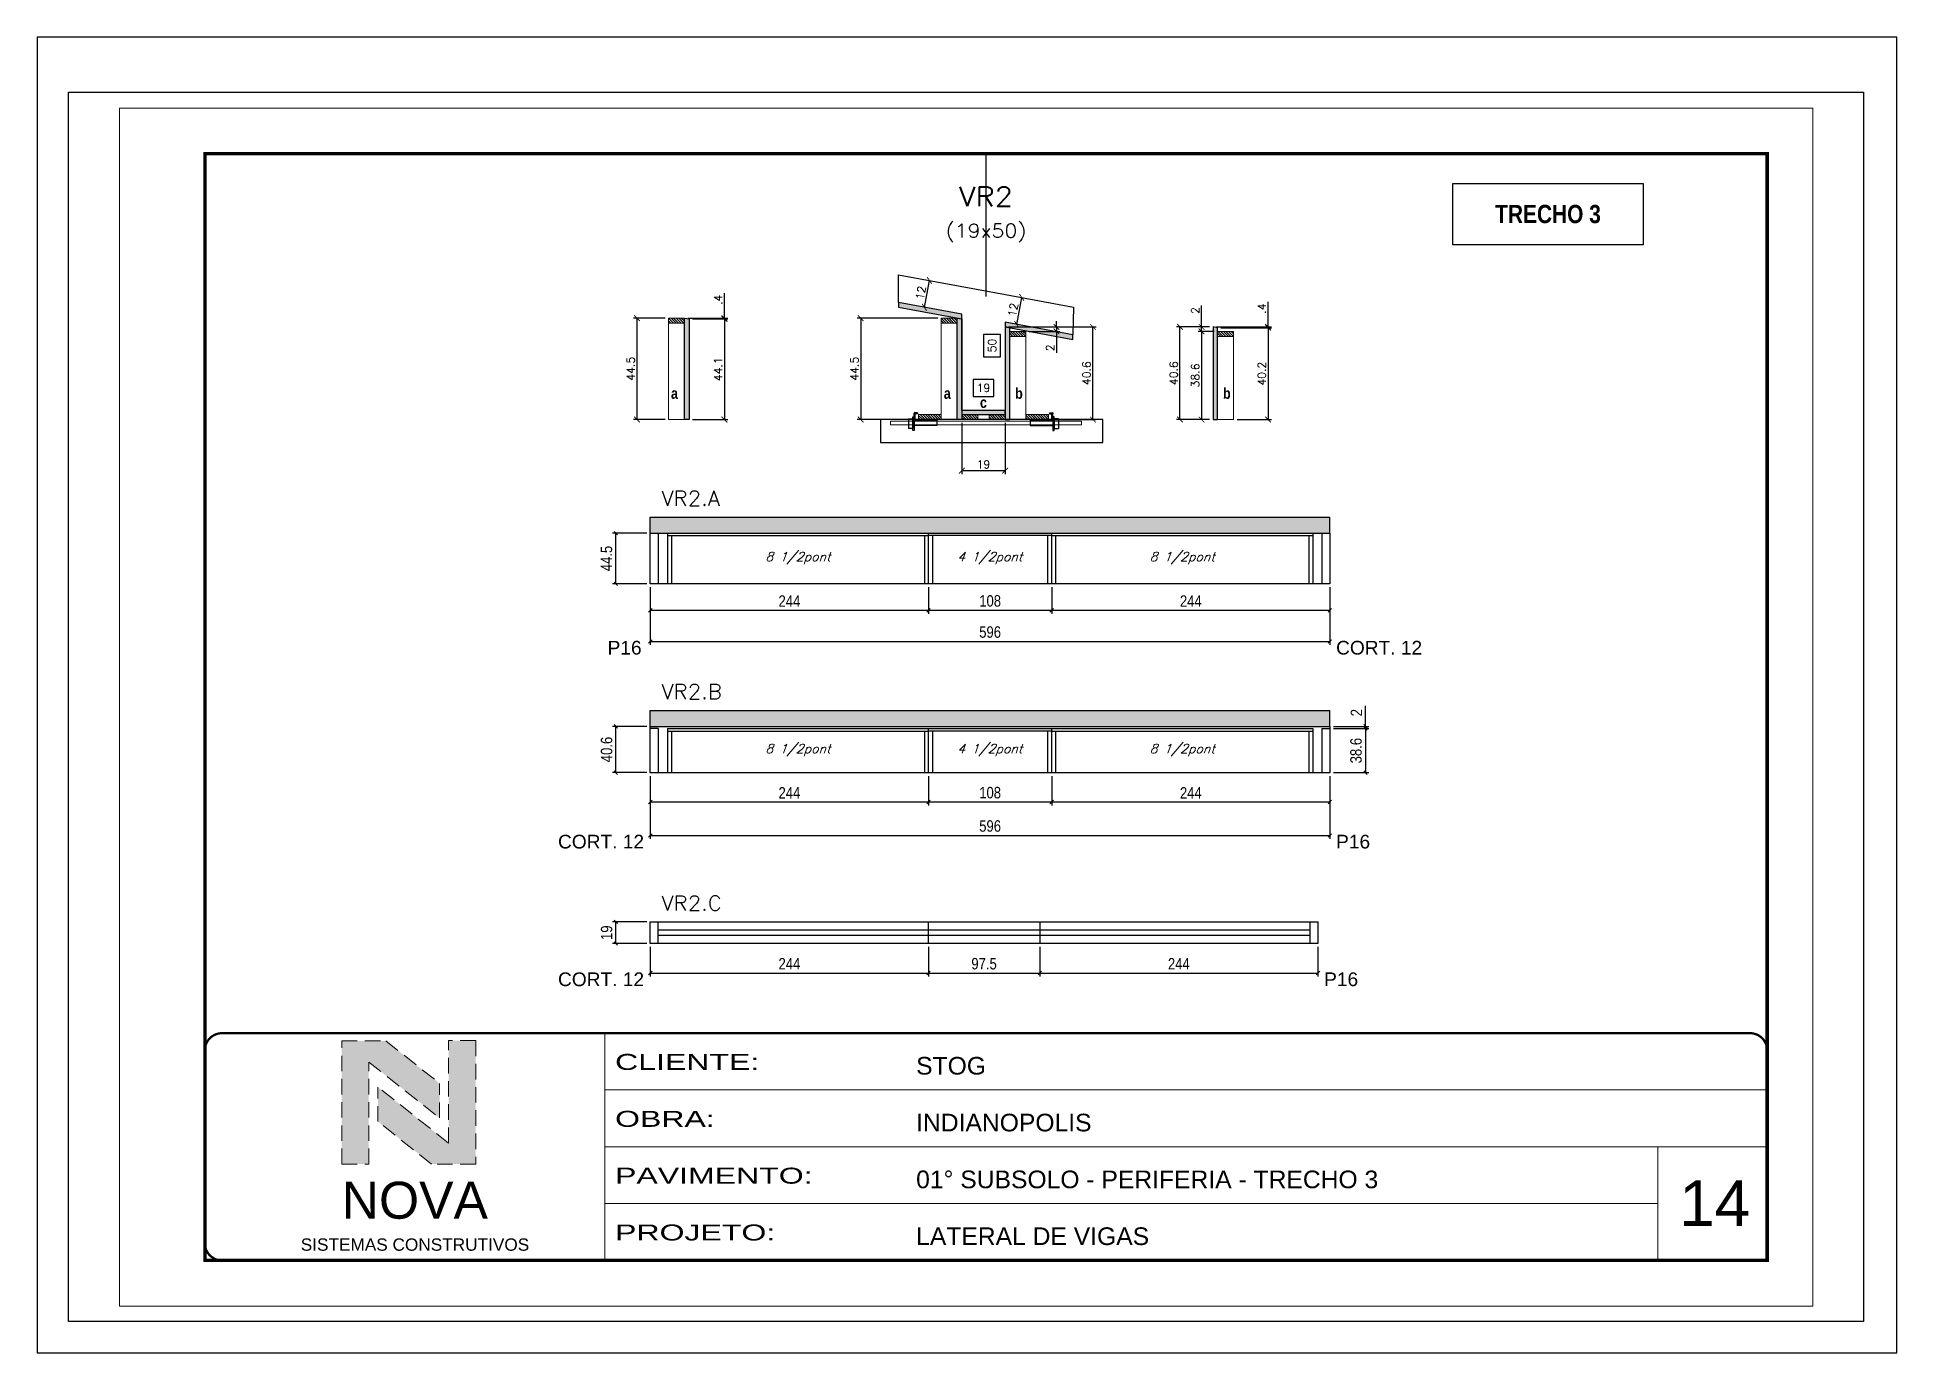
# Paper-space layout '14' of a CAD drawing. Extents: x 0 to 297, y 0 to 210.
# The model-space entities are those that its viewports show. They can reach past a viewport. Long polylines and large blocks are cut down to what shows.
import ezdxf
from ezdxf.enums import TextEntityAlignment as Align

# ---------------------------------------------------------------- set-up
doc = ezdxf.new("R2010")
doc.units = 0
for name, pattern in [('CONTINUO', [0]), ('DASHED', [0.75, 0.5, -0.25]), ('HIDDEN', [9.525, 6.35, -3.175])]:
    doc.linetypes.add(name, pattern=pattern)
for name, color, linetype in [('1', 1, 'Continuous'), ('5', 5, 'Continuous'), ('barrote', 251, 'Continuous'), ('COTA', 241, 'Continuous'), ('Cota Seção (2x)', 4, 'Continuous'), ('detalhes', 4, 'Continuous'), ('Hachura', 253, 'Continuous'), ('NOMENCLATURA', 7, 'Continuous'), ('Painéis', 200, 'Continuous'), ('presilha', 1, 'Continuous'), ('SARR_2.2x7', 40, 'Continuous'), ('SARR_3.5x7', 81, 'Continuous'), ('texto', 7, 'Continuous'), ('Texto de Titulo', 7, 'Continuous'), ('Texto Qtd Sarr', 242, 'Continuous')]:
    doc.layers.add(name, color=color, linetype=linetype)
for name, color, linetype, lineweight in [('CARIMBO', 255, 'Continuous', 9), ('CARIMBO-LEGENDA', 75, 'Continuous', 15), ('CONCRETO', 251, 'Continuous', 25), ('Folhas', 255, 'Continuous', 9), ('Madeira', 126, 'Continuous', 18), ('SARRAFO DE PRESSAO', 251, 'DASHED', 9), ('SCO-___-LAJ', 2, 'Continuous', 0), ('Texto Seção', 7, 'Continuous', 15)]:
    doc.layers.add(name, color=color, linetype=linetype, lineweight=lineweight)
doc.styles.add('arial', font='arial.ttf')
doc.styles.add('COTA TECNICA', font='techl___.ttf', dxfattribs={"height": 10})
doc.styles.add('REGUA-120', font='ROMANS.shx', dxfattribs={"height": 15})
doc.styles.add('ROMANC', font='techb___.ttf', dxfattribs={"height": 2.5})
doc.styles.add('Romans', font='romans.shx')
doc.styles.get("Standard").update_dxf_attribs({"font": 'arial.ttf'})
doc.styles.add('TECNICA', font='techb___.ttf', dxfattribs={"height": 10})
doc.styles.add('Tecnologia', font='')
doc.styles.get('Tecnologia').set_extended_font_data('Forgotten Futurist')
doc.dimstyles.new('Cota Seção (2x)', dxfattribs={"dimtxt": 7, "dimasz": 5, "dimexe": 3, "dimexo": 3, "dimgap": 2, "dimtad": 3, "dimdec": 1, "dimlfac": 0.5, "dimzin": 12, "dimdsep": 46, "dimtxsty": 'Romans', "dimblk": 'ARCHTICK', "dimcen": 0, "dimclrd": 4, "dimclre": 4, "dimclrt": 1, "dimadec": 1, "dimazin": 3, "dimtfac": 1, "dimtdec": 1, "dimtmove": 0, "dimatfit": 3, "dimldrblk": 'OBLIQUE', "dimfxl": 1, "dimtolj": 1, "dimtzin": 12, "dimarcsym": 0})
doc.dimstyles.new('Cota Seção interna', dxfattribs={"dimtxt": 7, "dimasz": 6, "dimexe": 0.18, "dimexo": 2, "dimgap": -4, "dimtad": 3, "dimdec": 1, "dimlfac": 0.5, "dimzin": 12, "dimdsep": 46, "dimtxsty": 'Romans', "dimblk": 'ARCHTICK', "dimcen": 0.09, "dimse1": 1, "dimse2": 1, "dimsd1": 1, "dimsd2": 1, "dimclrd": 180, "dimclre": 5, "dimclrt": 1, "dimadec": 0, "dimazin": 3, "dimtfac": 1, "dimtdec": 1, "dimtofl": 0, "dimtmove": 0, "dimatfit": 3, "dimldrblk": 'ARCHTICK', "dimfxl": 1, "dimtolj": 1, "dimtzin": 0, "dimarcsym": 0})
doc.dimstyles.new('PAINEL', dxfattribs={"dimtxt": 10, "dimasz": 3, "dimexe": 3, "dimexo": 3, "dimgap": 3, "dimtad": 1, "dimdec": 1, "dimzin": 12, "dimdsep": 46, "dimtxsty": 'COTA TECNICA', "dimblk1": 'OBLIQUE', "dimblk2": 'OBLIQUE', "dimsah": 1, "dimcen": 0.9, "dimclrd": 4, "dimclre": 4, "dimclrt": 240, "dimadec": 1, "dimazin": 3, "dimtfac": 1, "dimtdec": 1, "dimtmove": 0, "dimatfit": 3, "dimfxl": 1, "dimtolj": 1, "dimtzin": 12, "dimarcsym": 0})
pattern_1 = [(315, (25280.4202, 6161.631), (1.12253202, 1.12253202), [])]

psp = doc.layouts.new('14')

msp = doc.modelspace()

# ---------------------------------------------------------------- texts
at = {"layer": '5', "linetype": 'Continuous'}
for s, rotation, p in [('P16', 359.99996, (2013.14, 14185.33)), ('CORT. 12', 0.00004, (2652.01, 14185.33)), ('CORT. 12', 359.99996, (1969.68, 14015.34)), ('P16', 0.00004, (2652.01, 14015.34)), ('CORT. 12', 359.99996, (1969.68, 13894.69)), ('P16', 0.00004, (2641.51, 13894.69))]:
    msp.add_text(s, height=12, rotation=rotation, dxfattribs=at).set_placement(p)
at = {"layer": 'CARIMBO', "style": 'arial'}
msp.add_text('14', height=40, dxfattribs=at).set_placement((2952.86, 13684.42))
at = {"layer": 'detalhes', "style": 'TECNICA'}
for s, p in [('a', (2068.75, 14409.48)), ('a', (2307.97, 14409.48)), ('b', (2370.51, 14409.46)), ('b', (2552.79, 14409.46)), ('c', (2339.67, 14401.51))]:
    msp.add_text(s, height=9.6, dxfattribs=at).set_placement(p)
at = {"layer": 'NOMENCLATURA', "color": 2, "insert": (2837.85, 14571.33), "char_height": 16, "attachment_point": 5, "style": 'ROMANC'}
msp.add_mtext('TRECHO 3', dxfattribs=at)
at = {"layer": 'texto', "color": 2, "char_height": 8, "attachment_point": 5, "style": 'Romans'}
for s, insert in [('{\\Q19;\\C256;8 1/2pont}', (2180.05, 14269.81)), ('{\\Q19;\\C256;4 1/2pont}', (2348.3, 14269.81)), ('{\\Q19;\\C256;8 1/2pont}', (2517.05, 14269.81)), ('{\\Q19;\\C256;8 1/2pont}', (2180.05, 14101.56)), ('{\\Q19;\\C256;4 1/2pont}', (2348.3, 14101.56)), ('{\\Q19;\\C256;8 1/2pont}', (2517.05, 14101.56))]:
    msp.add_mtext(s, dxfattribs=dict(at, insert=insert))
at = {"layer": 'Texto Seção', "style": 'REGUA-120', "width": 1.05}
for s, p in [('VR2.A', (2060.55, 14315.76)), ('VR2.B', (2060.55, 14146.36)), ('VR2.C', (2060.55, 13960.95))]:
    msp.add_text(s, height=13, dxfattribs=at).set_placement(p)

# ---------------------------------------------------------------- blocks, each defined once
blk = doc.blocks.new('A$C64660E27')
at = {"layer": 'COTA', "true_color": 0x1a1a1a}
h = blk.add_hatch(color=250, dxfattribs=at)
h.dxf.hatch_style = 1
h.paths.add_polyline_path([(185.4, -11.6), (142.4, -11.6), (142.4, -131.6), (168.8, -131.6), (168.8, -32.2), (237.7, -86.7), (237.7, -53)])
at = {"layer": 'COTA'}
h = blk.add_hatch(color=20, dxfattribs=at)
h.dxf.hatch_style = 1
h.paths.add_polyline_path([(273, -11.4), (246.6, -11.4), (246.6, -111.1), (177.7, -56.6), (177.7, -90.2), (230, -131.6), (273, -131.6)])
for p, q in [((142.4, -131.6), (142.4, -11.6)), ((142.4, -11.6), (185.4, -11.6)), ((185.4, -11.6), (237.7, -53)), ((273, -11.4), (246.6, -11.4)), ((246.6, -111.1), (246.6, -11.4)), ((273, -11.4), (273, -131.6)), ((168.8, -32.2), (237.7, -86.7)), ((168.8, -131.6), (168.8, -32.2)), ((237.7, -86.7), (237.7, -53)), ((246.6, -111.1), (177.7, -56.6)), ((177.7, -90.2), (177.7, -56.6)), ((230, -131.6), (177.7, -90.2)), ((142.4, -131.6), (168.8, -131.6)), ((273, -131.6), (230, -131.6))]:
    blk.add_line(p, q)
at = {"layer": 'CARIMBO-LEGENDA', "color": 7, "linetype": 'Continuous', "ltscale": 100, "style": 'arial'}
blk.add_text('NOVA', height=36, dxfattribs=at).set_placement((142.4, -184.8))
at = {"layer": 'CARIMBO-LEGENDA', "color": 7, "linetype": 'Continuous', "style": 'arial'}
blk.add_text('SISTEMAS CONSTRUTIVOS', height=12, dxfattribs=at).set_placement((102.5, -216))
blk = doc.blocks.new('9999999999')
at = {"color": 30, "linetype": 'CONTINUO'}
for p, q in [((98564.6, 34230.2), (98564.6, 34429.4)), ((98564.6, 34379.6), (99584, 34379.6)), ((98564.6, 34329.8), (99488, 34329.8)), ((99584, 34329.8), (99488, 34329.8)), ((99488, 34329.8), (99488, 34230.2)), ((98564.6, 34280), (99488, 34280))]:
    blk.add_line(p, q, dxfattribs=at)
at = {"color": 30, "linetype": 'CONTINUO', "const_width": 2}
blk.add_lwpolyline([(99584, 34230.2), (99584, 34414.4, 0.414214), (99569, 34429.4), (98229, 34429.4, 0.414214), (98214, 34414.4), (98214, 34245.2, 0.414214), (98229, 34230.2), (99584, 34230.2)], format="xyb", dxfattribs=at)
at = {"layer": 'Folhas'}
blk.add_lwpolyline([(98139, 34190.2), (99624, 34190.2), (99624, 35240.2), (98139, 35240.2)], close=True, dxfattribs=at)
at = {"layer": 'Folhas', "color": 30, "const_width": 3}
blk.add_lwpolyline([(98214, 34230.2), (99584, 34230.2), (99584, 35200.2), (98214, 35200.2)], close=True, dxfattribs=at)
at = {"xscale": 0.9, "yscale": 0.9, "zscale": 0.9}
blk.add_blockref('A$C64660E27', (98205.8, 34433.1), dxfattribs=at)
at = {"color": 7, "linetype": 'Continuous', "ltscale": 5, "style": 'arial'}
for s, height, p in [('STOG', 15.48, (98837.7, 34393.1)), ('INDIANOPOLIS', 15.483, (98837.7, 34343.3)), ('01° SUBSOLO - PERIFERIA - TRECHO 3', 15.483, (98837.7, 34293.5)), ('LATERAL DE VIGAS', 15.483, (98837.7, 34243.7))]:
    blk.add_text(s, height=height, dxfattribs=at).set_placement(p)
at = {"layer": 'Folhas', "color": 7, "style": 'Tecnologia', "width": 1.5}
for s, p in [('CLIENTE:', (98573.7, 34397.2)), ('OBRA:', (98573.7, 34347.3)), ('PAVIMENTO:', (98573.7, 34297.5)), ('PROJETO:', (98573.7, 34247.7))]:
    blk.add_text(s, height=14, dxfattribs=at).set_placement(p)
blk = doc.blocks.new('titulo1')
at = {"layer": 'Defpoints', "color": 252, "linetype": 'HIDDEN', "ltscale": 2}
blk.add_line((0, 0), (0, 125), dxfattribs=at)
at = {"layer": 'Defpoints', "style": 'Romans', "oblique": 15}
blk.add_attdef('FOLHA', text='', height=10, dxfattribs=at).set_placement((0, 15.6), align=Align.MIDDLE_CENTER)
at = {"layer": 'Texto Qtd Sarr', "color": 3, "style": 'Romans', "oblique": 15}
for tag, height, p in [('TITULO', 17, (0, 71.4)), ('SEÇÃO', 12, (0, 41.5))]:
    blk.add_attdef(tag, text='', height=height, dxfattribs=at).set_placement(p, align=Align.MIDDLE_CENTER)
blk = doc.blocks.new('_ArchTick')
at = {"color": 0, "linetype": 'ByBlock', "const_width": 0.15}
blk.add_lwpolyline([(-0.5, -0.5), (0.5, 0.5)], dxfattribs=at)
blk = doc.blocks.new('*D108')
at = {"layer": 'COTA', "color": 4, "lineweight": -2, "transparency": 16777216}
for p, q in [((2364.8, 14472.5), (2441.7, 14472.5)), ((2438.7, 14391.3), (2438.7, 14472.5)), ((2398.4, 14391.3), (2441.7, 14391.3))]:
    blk.add_line(p, q, dxfattribs=at)
at = {"layer": 'Defpoints', "color": 0, "transparency": 16777216}
for p in [(2361.8, 14472.5), (2438.7, 14472.5), (2395.4, 14391.3)]:
    blk.add_point(p, dxfattribs=at)
at = {"layer": 'COTA', "color": 4, "lineweight": -2, "transparency": 16777216, "xscale": 5, "yscale": 5, "zscale": 5}
for p, rotation in [((2438.7, 14472.5), 90), ((2438.7, 14391.3), 270)]:
    blk.add_blockref('_ArchTick', p, dxfattribs=dict(at, rotation=rotation))
at = {"layer": 'COTA', "color": 1, "transparency": 16777216, "insert": (2433.2, 14431.9), "char_height": 7, "attachment_point": 5, "rotation": 90, "style": 'Romans'}
blk.add_mtext('\\A1;40.6', dxfattribs=at)
blk = doc.blocks.new('_Oblique')
at = {"layer": '1', "color": 0, "lineweight": -2}
blk.add_line((-0.5, -0.5), (0.5, 0.5), dxfattribs=at)
blk = doc.blocks.new('*D109')
at = {"layer": 'Cota Seção (2x)', "color": 180, "lineweight": -2, "transparency": 16777216}
for p, q in [((2357.8, 14465.8), (2342.8, 14465.8)), ((2342.8, 14465.8), (2342.8, 14446.4)), ((2357.8, 14446.4), (2357.8, 14465.8)), ((2342.8, 14446.4), (2357.8, 14446.4))]:
    blk.add_line(p, q, dxfattribs=at)
at = {"layer": 'Defpoints', "color": 0, "transparency": 16777216}
for p in [(2361.8, 14499.3), (2366.8, 14499.3), (2361.8, 14399.3)]:
    blk.add_point(p, dxfattribs=at)
at = {"layer": 'Cota Seção (2x)', "color": 1, "transparency": 16777216, "insert": (2350.3, 14456.1), "char_height": 7, "attachment_point": 5, "rotation": 90, "style": 'Romans'}
blk.add_mtext('\\A1;50', dxfattribs=at)
blk = doc.blocks.new('*D110')
at = {"layer": 'COTA', "color": 4, "lineweight": -2, "transparency": 16777216}
for p, q in [((2302.8, 14480.2), (2232.1, 14480.2)), ((2235.1, 14480.2), (2235.1, 14391.3)), ((2287.2, 14391.3), (2232.1, 14391.3))]:
    blk.add_line(p, q, dxfattribs=at)
at = {"layer": 'Defpoints', "color": 0, "transparency": 16777216}
for p in [(2305.8, 14480.2), (2235.1, 14391.3), (2290.2, 14391.3)]:
    blk.add_point(p, dxfattribs=at)
at = {"layer": 'COTA', "color": 4, "lineweight": -2, "transparency": 16777216, "xscale": 5, "yscale": 5, "zscale": 5}
for p, rotation in [((2235.1, 14480.2), 90), ((2235.1, 14391.3), 270)]:
    blk.add_blockref('_ArchTick', p, dxfattribs=dict(at, rotation=rotation))
at = {"layer": 'COTA', "color": 1, "transparency": 16777216, "insert": (2229.6, 14435.8), "char_height": 7, "attachment_point": 5, "rotation": 90, "style": 'Romans'}
blk.add_mtext('\\A1;44.5', dxfattribs=at)
blk = doc.blocks.new('PRESILHA METÁLICA 1')
at = {"layer": 'presilha'}
for p, q in [((0, 13), (6, 13)), ((0, 13), (0, 0)), ((6, 0), (0, 0)), ((6, 15.5), (7.5, 15.5)), ((6, -2.5), (6, 15.5)), ((6, 13), (6, 0)), ((7.5, 10.6), (7.5, 19.9)), ((7.5, 15.5), (7.5, -2.5)), ((37.5, 4.1), (7.5, 4.1)), ((12, 21), (8.6, 21)), ((9, 11.6), (9, 18.9)), ((12, 19.5), (9.6, 19.5)), ((37.5, 11), (9.6, 11)), ((12, 21), (12, 19.5)), ((37.5, 11), (37.5, 4.1)), ((7.5, -2.5), (6, -2.5))]:
    blk.add_line(p, q, dxfattribs=at)
for centre, radius, start, end in [((8.6, 19.9), 1.14, 90, 180), ((9.6, 18.9), 0.57, 90, 180), ((9.6, 11.6), 0.57, 180, 270)]:
    blk.add_arc(centre, radius, start, end, dxfattribs=at)
blk = doc.blocks.new('*D111')
at = {"layer": 'COTA', "color": 4, "lineweight": -2, "transparency": 16777216}
for p, q in [((2323.8, 14388.3), (2323.8, 14343.5)), ((2361.8, 14388.3), (2361.8, 14343.5)), ((2323.8, 14346.5), (2361.8, 14346.5))]:
    blk.add_line(p, q, dxfattribs=at)
at = {"layer": 'Defpoints', "color": 0, "transparency": 16777216}
for p in [(2323.8, 14391.3), (2361.8, 14391.3), (2361.8, 14346.5)]:
    blk.add_point(p, dxfattribs=at)
at = {"layer": 'COTA', "color": 4, "lineweight": -2, "transparency": 16777216, "xscale": 5, "yscale": 5, "zscale": 5, "rotation": 180}
blk.add_blockref('_ArchTick', (2323.8, 14346.5), dxfattribs=at)
at = {"layer": 'COTA', "color": 4, "lineweight": -2, "transparency": 16777216, "xscale": 5, "yscale": 5, "zscale": 5}
blk.add_blockref('_ArchTick', (2361.8, 14346.5), dxfattribs=at)
at = {"layer": 'COTA', "color": 1, "transparency": 16777216, "insert": (2342.8, 14352), "char_height": 7, "attachment_point": 5, "style": 'Romans'}
blk.add_mtext('\\A1;19', dxfattribs=at)
blk = doc.blocks.new('*D112')
at = {"layer": 'Cota Seção (2x)', "color": 180, "lineweight": -2, "transparency": 16777216}
for p, q in [((2351.8, 14426.5), (2333.8, 14426.5)), ((2333.8, 14426.5), (2333.8, 14411.5)), ((2351.8, 14411.5), (2351.8, 14426.5)), ((2333.8, 14411.5), (2351.8, 14411.5))]:
    blk.add_line(p, q, dxfattribs=at)
at = {"layer": 'Defpoints', "color": 0, "transparency": 16777216}
for p in [(2323.8, 14407.5), (2361.8, 14407.5), (2361.8, 14407.5)]:
    blk.add_point(p, dxfattribs=at)
at = {"layer": 'Cota Seção (2x)', "color": 1, "transparency": 16777216, "insert": (2342.8, 14419), "char_height": 7, "attachment_point": 5, "style": 'Romans'}
blk.add_mtext('\\A1;19', dxfattribs=at)
blk = doc.blocks.new('*D462')
at = {"layer": 'COTA', "color": 4, "lineweight": -2, "transparency": 16777216}
blk.add_line((2291, 14489.6), (2295.4, 14513.2), dxfattribs=at)
at = {"layer": 'Defpoints', "color": 0, "transparency": 16777216}
for p in [(2295.4, 14513.2), (2295.4, 14513.2), (2291, 14489.6)]:
    blk.add_point(p, dxfattribs=at)
at = {"layer": 'COTA', "color": 4, "lineweight": -2, "transparency": 16777216, "xscale": 5, "yscale": 5, "zscale": 5}
for p, rotation in [((2295.4, 14513.2), 79.5499173923338), ((2291, 14489.6), 259.5499173923338)]:
    blk.add_blockref('_ArchTick', p, dxfattribs=dict(at, rotation=rotation))
at = {"layer": 'COTA', "color": 1, "transparency": 16777216, "insert": (2287.8, 14502.4), "char_height": 7, "attachment_point": 5, "rotation": 79.5499, "style": 'Romans'}
blk.add_mtext('\\A1;12', dxfattribs=at)
blk = doc.blocks.new('*D113')
at = {"layer": 'COTA', "color": 4, "lineweight": -2, "transparency": 16777216}
for p, q in [((2364.8, 14472.5), (2409.8, 14472.5)), ((2382.8, 14468.6), (2409.8, 14468.6)), ((2406.8, 14472.5), (2406.8, 14477.5)), ((2406.8, 14472.5), (2406.8, 14468.6)), ((2406.8, 14468.6), (2406.8, 14449.9))]:
    blk.add_line(p, q, dxfattribs=at)
at = {"layer": 'Defpoints', "color": 0, "transparency": 16777216}
for p in [(2361.8, 14472.5), (2379.8, 14468.6), (2406.8, 14468.6)]:
    blk.add_point(p, dxfattribs=at)
at = {"layer": 'COTA', "color": 4, "lineweight": -2, "transparency": 16777216, "xscale": 5, "yscale": 5, "zscale": 5}
for p, rotation in [((2406.8, 14472.5), 270), ((2406.8, 14468.6), 90)]:
    blk.add_blockref('_ArchTick', p, dxfattribs=dict(at, rotation=rotation))
at = {"layer": 'COTA', "color": 1, "transparency": 16777216, "insert": (2401.3, 14454.2), "char_height": 7, "attachment_point": 5, "rotation": 90, "style": 'Romans'}
blk.add_mtext('\\A1;2', dxfattribs=at)
blk = doc.blocks.new('*D124')
at = {"layer": 'COTA', "color": 4, "lineweight": -2, "transparency": 16777216}
for p, q in [((2047.6, 14291.8), (2017.4, 14291.8)), ((2020.4, 14247.3), (2020.4, 14291.8)), ((2047.6, 14247.3), (2017.4, 14247.3))]:
    blk.add_line(p, q, dxfattribs=at)
at = {"layer": 'Defpoints', "color": 0, "transparency": 16777216}
for p in [(2020.4, 14291.8), (2050.6, 14291.8), (2050.6, 14247.3)]:
    blk.add_point(p, dxfattribs=at)
at = {"layer": 'COTA', "color": 4, "lineweight": -2, "transparency": 16777216, "xscale": 3, "yscale": 3, "zscale": 3}
for p, rotation in [((2020.4, 14291.8), 90), ((2020.4, 14247.3), 270)]:
    blk.add_blockref('_Oblique', p, dxfattribs=dict(at, rotation=rotation))
at = {"layer": 'COTA', "color": 240, "transparency": 16777216, "insert": (2012.2, 14269.5), "char_height": 10, "attachment_point": 5, "rotation": 90, "style": 'COTA TECNICA'}
blk.add_mtext('\\A1;44.5', dxfattribs=at)
blk = doc.blocks.new('*D478')
at = {"layer": 'COTA', "color": 4, "lineweight": -2, "transparency": 16777216}
for p, q in [((2050.6, 14244.3), (2050.6, 14221.1)), ((2294.6, 14244.3), (2294.6, 14221.1)), ((2050.6, 14224.1), (2294.6, 14224.1))]:
    blk.add_line(p, q, dxfattribs=at)
at = {"layer": 'Defpoints', "color": 0, "transparency": 16777216}
for p in [(2050.6, 14247.3), (2294.6, 14247.3), (2294.6, 14224.1)]:
    blk.add_point(p, dxfattribs=at)
at = {"layer": 'COTA', "color": 4, "lineweight": -2, "transparency": 16777216, "xscale": 3, "yscale": 3, "zscale": 3, "rotation": 180}
blk.add_blockref('_Oblique', (2050.6, 14224.1), dxfattribs=at)
at = {"layer": 'COTA', "color": 4, "lineweight": -2, "transparency": 16777216, "xscale": 3, "yscale": 3, "zscale": 3}
blk.add_blockref('_Oblique', (2294.6, 14224.1), dxfattribs=at)
at = {"layer": 'COTA', "color": 240, "transparency": 16777216, "insert": (2172.6, 14232.2), "char_height": 10, "attachment_point": 5, "style": 'COTA TECNICA'}
blk.add_mtext('\\A1;244', dxfattribs=at)
blk = doc.blocks.new('*D479')
at = {"layer": 'COTA', "color": 4, "lineweight": -2, "transparency": 16777216}
for p, q in [((2294.6, 14244.3), (2294.6, 14221.1)), ((2402.6, 14244.3), (2402.6, 14221.1)), ((2294.6, 14224.1), (2402.6, 14224.1))]:
    blk.add_line(p, q, dxfattribs=at)
at = {"layer": 'Defpoints', "color": 0, "transparency": 16777216}
for p in [(2294.6, 14247.3), (2402.6, 14247.3), (2402.6, 14224.1)]:
    blk.add_point(p, dxfattribs=at)
at = {"layer": 'COTA', "color": 4, "lineweight": -2, "transparency": 16777216, "xscale": 3, "yscale": 3, "zscale": 3, "rotation": 180}
blk.add_blockref('_Oblique', (2294.6, 14224.1), dxfattribs=at)
at = {"layer": 'COTA', "color": 4, "lineweight": -2, "transparency": 16777216, "xscale": 3, "yscale": 3, "zscale": 3}
blk.add_blockref('_Oblique', (2402.6, 14224.1), dxfattribs=at)
at = {"layer": 'COTA', "color": 240, "transparency": 16777216, "insert": (2348.6, 14232.3), "char_height": 10, "attachment_point": 5, "style": 'COTA TECNICA'}
blk.add_mtext('\\A1;108', dxfattribs=at)
blk = doc.blocks.new('*D480')
at = {"layer": 'COTA', "color": 4, "lineweight": -2, "transparency": 16777216}
for p, q in [((2402.6, 14244.3), (2402.6, 14221.1)), ((2646.6, 14244.3), (2646.6, 14221.1)), ((2402.6, 14224.1), (2646.6, 14224.1))]:
    blk.add_line(p, q, dxfattribs=at)
at = {"layer": 'Defpoints', "color": 0, "transparency": 16777216}
for p in [(2402.6, 14247.3), (2646.6, 14247.3), (2646.6, 14224.1)]:
    blk.add_point(p, dxfattribs=at)
at = {"layer": 'COTA', "color": 4, "lineweight": -2, "transparency": 16777216, "xscale": 3, "yscale": 3, "zscale": 3, "rotation": 180}
blk.add_blockref('_Oblique', (2402.6, 14224.1), dxfattribs=at)
at = {"layer": 'COTA', "color": 4, "lineweight": -2, "transparency": 16777216, "xscale": 3, "yscale": 3, "zscale": 3}
blk.add_blockref('_Oblique', (2646.6, 14224.1), dxfattribs=at)
at = {"layer": 'COTA', "color": 240, "transparency": 16777216, "insert": (2524.6, 14232.2), "char_height": 10, "attachment_point": 5, "style": 'COTA TECNICA'}
blk.add_mtext('\\A1;244', dxfattribs=at)
blk = doc.blocks.new('*D481')
at = {"layer": 'COTA', "color": 4, "lineweight": -2, "transparency": 16777216}
for p, q in [((2050.6, 14244.3), (2050.6, 14193.8)), ((2646.6, 14244.3), (2646.6, 14193.8)), ((2050.6, 14196.8), (2646.6, 14196.8))]:
    blk.add_line(p, q, dxfattribs=at)
at = {"layer": 'Defpoints', "color": 0, "transparency": 16777216}
for p in [(2050.6, 14247.3), (2646.6, 14247.3), (2646.6, 14196.8)]:
    blk.add_point(p, dxfattribs=at)
at = {"layer": 'COTA', "color": 4, "lineweight": -2, "transparency": 16777216, "xscale": 3, "yscale": 3, "zscale": 3, "rotation": 180}
blk.add_blockref('_Oblique', (2050.6, 14196.8), dxfattribs=at)
at = {"layer": 'COTA', "color": 4, "lineweight": -2, "transparency": 16777216, "xscale": 3, "yscale": 3, "zscale": 3}
blk.add_blockref('_Oblique', (2646.6, 14196.8), dxfattribs=at)
at = {"layer": 'COTA', "color": 240, "transparency": 16777216, "insert": (2348.6, 14205), "char_height": 10, "attachment_point": 5, "style": 'COTA TECNICA'}
blk.add_mtext('\\A1;596', dxfattribs=at)
blk = doc.blocks.new('*D125')
at = {"layer": 'COTA', "color": 4, "lineweight": -2, "transparency": 16777216}
for p, q in [((2047.6, 14122.4), (2017.4, 14122.4)), ((2020.4, 14081.8), (2020.4, 14122.4)), ((2047.6, 14081.8), (2017.4, 14081.8))]:
    blk.add_line(p, q, dxfattribs=at)
at = {"layer": 'Defpoints', "color": 0, "transparency": 16777216}
for p in [(2020.4, 14122.4), (2050.6, 14122.4), (2050.6, 14081.8)]:
    blk.add_point(p, dxfattribs=at)
at = {"layer": 'COTA', "color": 4, "lineweight": -2, "transparency": 16777216, "xscale": 3, "yscale": 3, "zscale": 3}
for p, rotation in [((2020.4, 14122.4), 90), ((2020.4, 14081.8), 270)]:
    blk.add_blockref('_Oblique', p, dxfattribs=dict(at, rotation=rotation))
at = {"layer": 'COTA', "color": 240, "transparency": 16777216, "insert": (2012.3, 14102.1), "char_height": 10, "attachment_point": 5, "rotation": 90, "style": 'COTA TECNICA'}
blk.add_mtext('\\A1;40.6', dxfattribs=at)
blk = doc.blocks.new('*D482')
at = {"layer": 'COTA', "color": 4, "lineweight": -2, "transparency": 16777216}
for p, q in [((2050.6, 14078.8), (2050.6, 14053.1)), ((2294.6, 14078.8), (2294.6, 14053.1)), ((2050.6, 14056.1), (2294.6, 14056.1))]:
    blk.add_line(p, q, dxfattribs=at)
at = {"layer": 'Defpoints', "color": 0, "transparency": 16777216}
for p in [(2050.6, 14081.8), (2294.6, 14081.8), (2294.6, 14056.1)]:
    blk.add_point(p, dxfattribs=at)
at = {"layer": 'COTA', "color": 4, "lineweight": -2, "transparency": 16777216, "xscale": 3, "yscale": 3, "zscale": 3, "rotation": 180}
blk.add_blockref('_Oblique', (2050.6, 14056.1), dxfattribs=at)
at = {"layer": 'COTA', "color": 4, "lineweight": -2, "transparency": 16777216, "xscale": 3, "yscale": 3, "zscale": 3}
blk.add_blockref('_Oblique', (2294.6, 14056.1), dxfattribs=at)
at = {"layer": 'COTA', "color": 240, "transparency": 16777216, "insert": (2172.6, 14064.1), "char_height": 10, "attachment_point": 5, "style": 'COTA TECNICA'}
blk.add_mtext('\\A1;244', dxfattribs=at)
blk = doc.blocks.new('*D483')
at = {"layer": 'COTA', "color": 4, "lineweight": -2, "transparency": 16777216}
for p, q in [((2294.6, 14078.8), (2294.6, 14053.1)), ((2402.6, 14078.8), (2402.6, 14053.1)), ((2294.6, 14056.1), (2402.6, 14056.1))]:
    blk.add_line(p, q, dxfattribs=at)
at = {"layer": 'Defpoints', "color": 0, "transparency": 16777216}
for p in [(2294.6, 14081.8), (2402.6, 14081.8), (2402.6, 14056.1)]:
    blk.add_point(p, dxfattribs=at)
at = {"layer": 'COTA', "color": 4, "lineweight": -2, "transparency": 16777216, "xscale": 3, "yscale": 3, "zscale": 3, "rotation": 180}
blk.add_blockref('_Oblique', (2294.6, 14056.1), dxfattribs=at)
at = {"layer": 'COTA', "color": 4, "lineweight": -2, "transparency": 16777216, "xscale": 3, "yscale": 3, "zscale": 3}
blk.add_blockref('_Oblique', (2402.6, 14056.1), dxfattribs=at)
at = {"layer": 'COTA', "color": 240, "transparency": 16777216, "insert": (2348.6, 14064.2), "char_height": 10, "attachment_point": 5, "style": 'COTA TECNICA'}
blk.add_mtext('\\A1;108', dxfattribs=at)
blk = doc.blocks.new('*D484')
at = {"layer": 'COTA', "color": 4, "lineweight": -2, "transparency": 16777216}
for p, q in [((2402.6, 14078.8), (2402.6, 14053.1)), ((2646.6, 14078.8), (2646.6, 14053.1)), ((2402.6, 14056.1), (2646.6, 14056.1))]:
    blk.add_line(p, q, dxfattribs=at)
at = {"layer": 'Defpoints', "color": 0, "transparency": 16777216}
for p in [(2402.6, 14081.8), (2646.6, 14081.8), (2646.6, 14056.1)]:
    blk.add_point(p, dxfattribs=at)
at = {"layer": 'COTA', "color": 4, "lineweight": -2, "transparency": 16777216, "xscale": 3, "yscale": 3, "zscale": 3, "rotation": 180}
blk.add_blockref('_Oblique', (2402.6, 14056.1), dxfattribs=at)
at = {"layer": 'COTA', "color": 4, "lineweight": -2, "transparency": 16777216, "xscale": 3, "yscale": 3, "zscale": 3}
blk.add_blockref('_Oblique', (2646.6, 14056.1), dxfattribs=at)
at = {"layer": 'COTA', "color": 240, "transparency": 16777216, "insert": (2524.6, 14064.1), "char_height": 10, "attachment_point": 5, "style": 'COTA TECNICA'}
blk.add_mtext('\\A1;244', dxfattribs=at)
blk = doc.blocks.new('*D504')
at = {"layer": 'COTA', "color": 4, "lineweight": -2, "transparency": 16777216}
for p, q in [((2050.6, 14078.8), (2050.6, 14023.8)), ((2646.6, 14078.8), (2646.6, 14023.8)), ((2050.6, 14026.8), (2646.6, 14026.8))]:
    blk.add_line(p, q, dxfattribs=at)
at = {"layer": 'Defpoints', "color": 0, "transparency": 16777216}
for p in [(2050.6, 14081.8), (2646.6, 14081.8), (2646.6, 14026.8)]:
    blk.add_point(p, dxfattribs=at)
at = {"layer": 'COTA', "color": 4, "lineweight": -2, "transparency": 16777216, "xscale": 3, "yscale": 3, "zscale": 3, "rotation": 180}
blk.add_blockref('_Oblique', (2050.6, 14026.8), dxfattribs=at)
at = {"layer": 'COTA', "color": 4, "lineweight": -2, "transparency": 16777216, "xscale": 3, "yscale": 3, "zscale": 3}
blk.add_blockref('_Oblique', (2646.6, 14026.8), dxfattribs=at)
at = {"layer": 'COTA', "color": 240, "transparency": 16777216, "insert": (2348.6, 14035), "char_height": 10, "attachment_point": 5, "style": 'COTA TECNICA'}
blk.add_mtext('\\A1;596', dxfattribs=at)
blk = doc.blocks.new('*D505')
at = {"layer": 'COTA', "color": 4, "lineweight": -2, "transparency": 16777216}
for p, q in [((2677.8, 14122.4), (2677.8, 14140.5)), ((2649.6, 14122.4), (2680.8, 14122.4)), ((2649.6, 14120.4), (2680.8, 14120.4)), ((2677.8, 14120.4), (2677.8, 14122.4)), ((2677.8, 14120.4), (2677.8, 14117.4))]:
    blk.add_line(p, q, dxfattribs=at)
at = {"layer": 'Defpoints', "color": 0, "transparency": 16777216}
for p in [(2646.6, 14122.4), (2646.6, 14120.4), (2677.8, 14122.4)]:
    blk.add_point(p, dxfattribs=at)
at = {"layer": 'COTA', "color": 4, "lineweight": -2, "transparency": 16777216, "xscale": 3, "yscale": 3, "zscale": 3}
for p, rotation in [((2677.8, 14122.4), 270), ((2677.8, 14120.4), 90)]:
    blk.add_blockref('_Oblique', p, dxfattribs=dict(at, rotation=rotation))
at = {"layer": 'COTA', "color": 240, "transparency": 16777216, "insert": (2669.8, 14134.4), "char_height": 10, "attachment_point": 5, "rotation": 90, "style": 'COTA TECNICA'}
blk.add_mtext('\\A1;2', dxfattribs=at)
blk = doc.blocks.new('*D133')
at = {"layer": 'COTA', "color": 4, "lineweight": -2, "transparency": 16777216}
for p, q in [((2649.6, 14120.4), (2680.8, 14120.4)), ((2677.8, 14120.4), (2677.8, 14081.8)), ((2649.6, 14081.8), (2680.8, 14081.8))]:
    blk.add_line(p, q, dxfattribs=at)
at = {"layer": 'Defpoints', "color": 0, "transparency": 16777216}
for p in [(2646.6, 14120.4), (2646.6, 14081.8), (2677.8, 14081.8)]:
    blk.add_point(p, dxfattribs=at)
at = {"layer": 'COTA', "color": 4, "lineweight": -2, "transparency": 16777216, "xscale": 3, "yscale": 3, "zscale": 3}
for p, rotation in [((2677.8, 14120.4), 90), ((2677.8, 14081.8), 270)]:
    blk.add_blockref('_Oblique', p, dxfattribs=dict(at, rotation=rotation))
at = {"layer": 'COTA', "color": 240, "transparency": 16777216, "insert": (2669.5, 14101.1), "char_height": 10, "attachment_point": 5, "rotation": 90, "style": 'COTA TECNICA'}
blk.add_mtext('\\A1;38.6', dxfattribs=at)
blk = doc.blocks.new('*D506')
at = {"layer": 'COTA', "color": 4, "lineweight": -2, "transparency": 16777216}
blk.add_line((2371.9, 14474.7), (2376.3, 14498.3), dxfattribs=at)
at = {"layer": 'Defpoints', "color": 0, "transparency": 16777216}
for p in [(2376.3, 14498.3), (2376.3, 14498.3), (2371.9, 14474.7)]:
    blk.add_point(p, dxfattribs=at)
at = {"layer": 'COTA', "color": 4, "lineweight": -2, "transparency": 16777216, "xscale": 5, "yscale": 5, "zscale": 5}
for p, rotation in [((2376.3, 14498.3), 79.54991739233658), ((2371.9, 14474.7), 259.5499173923366)]:
    blk.add_blockref('_ArchTick', p, dxfattribs=dict(at, rotation=rotation))
at = {"layer": 'COTA', "color": 1, "transparency": 16777216, "insert": (2368.7, 14487.5), "char_height": 7, "attachment_point": 5, "rotation": 79.5499, "style": 'Romans'}
blk.add_mtext('\\A1;12', dxfattribs=at)
blk = doc.blocks.new('*D134')
at = {"layer": 'COTA', "color": 4, "lineweight": -2, "transparency": 16777216}
for p, q in [((2063.6, 14480.2), (2035.9, 14480.2)), ((2038.9, 14480.2), (2038.9, 14391.3)), ((2063.6, 14391.3), (2035.9, 14391.3))]:
    blk.add_line(p, q, dxfattribs=at)
at = {"layer": 'Defpoints', "color": 0, "transparency": 16777216}
for p in [(2066.6, 14480.2), (2038.9, 14391.3), (2066.6, 14391.3)]:
    blk.add_point(p, dxfattribs=at)
at = {"layer": 'COTA', "color": 4, "lineweight": -2, "transparency": 16777216, "xscale": 5, "yscale": 5, "zscale": 5}
for p, rotation in [((2038.9, 14480.2), 90), ((2038.9, 14391.3), 270)]:
    blk.add_blockref('_ArchTick', p, dxfattribs=dict(at, rotation=rotation))
at = {"layer": 'COTA', "color": 1, "transparency": 16777216, "insert": (2033.4, 14435.8), "char_height": 7, "attachment_point": 5, "rotation": 90, "style": 'Romans'}
blk.add_mtext('\\A1;44.5', dxfattribs=at)
blk = doc.blocks.new('*D507')
at = {"layer": 'COTA', "color": 4, "lineweight": -2, "transparency": 16777216}
for p, q in [((2115.6, 14480.2), (2115.6, 14502.2)), ((2083.6, 14480.2), (2118.6, 14480.2)), ((2087.6, 14479.5), (2118.6, 14479.5)), ((2115.6, 14479.5), (2115.6, 14480.2)), ((2115.6, 14479.5), (2115.6, 14474.5))]:
    blk.add_line(p, q, dxfattribs=at)
at = {"layer": 'Defpoints', "color": 0, "transparency": 16777216}
for p in [(2080.6, 14480.2), (2084.6, 14479.5), (2115.6, 14480.2)]:
    blk.add_point(p, dxfattribs=at)
at = {"layer": 'COTA', "color": 4, "lineweight": -2, "transparency": 16777216, "xscale": 5, "yscale": 5, "zscale": 5}
for p, rotation in [((2115.6, 14480.2), 270), ((2115.6, 14479.5), 90)]:
    blk.add_blockref('_ArchTick', p, dxfattribs=dict(at, rotation=rotation))
at = {"layer": 'COTA', "color": 1, "transparency": 16777216, "insert": (2110.1, 14496.2), "char_height": 7, "attachment_point": 5, "rotation": 90, "style": 'Romans'}
blk.add_mtext('\\A1;.4', dxfattribs=at)
blk = doc.blocks.new('*D508')
at = {"layer": 'COTA', "color": 4, "lineweight": -2, "transparency": 16777216}
for p, q in [((2087.6, 14479.5), (2118.6, 14479.5)), ((2115.6, 14479.5), (2115.6, 14391.3)), ((2087.6, 14391.3), (2118.6, 14391.3))]:
    blk.add_line(p, q, dxfattribs=at)
at = {"layer": 'Defpoints', "color": 0, "transparency": 16777216}
for p in [(2084.6, 14479.5), (2084.6, 14391.3), (2115.6, 14391.3)]:
    blk.add_point(p, dxfattribs=at)
at = {"layer": 'COTA', "color": 4, "lineweight": -2, "transparency": 16777216, "xscale": 5, "yscale": 5, "zscale": 5}
for p, rotation in [((2115.6, 14479.5), 90), ((2115.6, 14391.3), 270)]:
    blk.add_blockref('_ArchTick', p, dxfattribs=dict(at, rotation=rotation))
at = {"layer": 'COTA', "color": 1, "transparency": 16777216, "insert": (2110.1, 14435.4), "char_height": 7, "attachment_point": 5, "rotation": 90, "style": 'Romans'}
blk.add_mtext('\\A1;44.1', dxfattribs=at)
blk = doc.blocks.new('*D489')
at = {"layer": 'COTA', "color": 4, "lineweight": -2, "transparency": 16777216}
for p, q in [((2541.1, 14472.5), (2512.1, 14472.5)), ((2515.1, 14391.3), (2515.1, 14472.5)), ((2541.1, 14391.3), (2512.1, 14391.3))]:
    blk.add_line(p, q, dxfattribs=at)
at = {"layer": 'Defpoints', "color": 0, "transparency": 16777216}
for p in [(2515.1, 14472.5), (2544.1, 14472.5), (2544.1, 14391.3)]:
    blk.add_point(p, dxfattribs=at)
at = {"layer": 'COTA', "color": 4, "lineweight": -2, "transparency": 16777216, "xscale": 5, "yscale": 5, "zscale": 5}
for p, rotation in [((2515.1, 14472.5), 90), ((2515.1, 14391.3), 270)]:
    blk.add_blockref('_ArchTick', p, dxfattribs=dict(at, rotation=rotation))
at = {"layer": 'COTA', "color": 1, "transparency": 16777216, "insert": (2509.6, 14431.9), "char_height": 7, "attachment_point": 5, "rotation": 90, "style": 'Romans'}
blk.add_mtext('\\A1;40.6', dxfattribs=at)
blk = doc.blocks.new('*D490')
at = {"layer": 'COTA', "color": 4, "lineweight": -2, "transparency": 16777216}
for p, q in [((2592.3, 14472.5), (2592.3, 14494.5)), ((2547.1, 14472.5), (2595.3, 14472.5)), ((2551, 14471.8), (2595.3, 14471.8)), ((2592.3, 14471.8), (2592.3, 14472.5)), ((2592.3, 14471.8), (2592.3, 14466.8))]:
    blk.add_line(p, q, dxfattribs=at)
at = {"layer": 'Defpoints', "color": 0, "transparency": 16777216}
for p in [(2544.1, 14472.5), (2548, 14471.8), (2592.3, 14472.5)]:
    blk.add_point(p, dxfattribs=at)
at = {"layer": 'COTA', "color": 4, "lineweight": -2, "transparency": 16777216, "xscale": 5, "yscale": 5, "zscale": 5}
for p, rotation in [((2592.3, 14472.5), 270), ((2592.3, 14471.8), 90)]:
    blk.add_blockref('_ArchTick', p, dxfattribs=dict(at, rotation=rotation))
at = {"layer": 'COTA', "color": 1, "transparency": 16777216, "insert": (2586.8, 14488.5), "char_height": 7, "attachment_point": 5, "rotation": 90, "style": 'Romans'}
blk.add_mtext('\\A1;.4', dxfattribs=at)
blk = doc.blocks.new('*D491')
at = {"layer": 'COTA', "color": 4, "lineweight": -2, "transparency": 16777216}
for p, q in [((2551, 14471.8), (2595.3, 14471.8)), ((2592.3, 14471.8), (2592.3, 14391.3)), ((2565.1, 14391.3), (2595.3, 14391.3))]:
    blk.add_line(p, q, dxfattribs=at)
at = {"layer": 'Defpoints', "color": 0, "transparency": 16777216}
for p in [(2548, 14471.8), (2562.1, 14391.3), (2592.3, 14391.3)]:
    blk.add_point(p, dxfattribs=at)
at = {"layer": 'COTA', "color": 4, "lineweight": -2, "transparency": 16777216, "xscale": 5, "yscale": 5, "zscale": 5}
for p, rotation in [((2592.3, 14471.8), 90), ((2592.3, 14391.3), 270)]:
    blk.add_blockref('_ArchTick', p, dxfattribs=dict(at, rotation=rotation))
at = {"layer": 'COTA', "color": 1, "transparency": 16777216, "insert": (2586.8, 14431.5), "char_height": 7, "attachment_point": 5, "rotation": 90, "style": 'Romans'}
blk.add_mtext('\\A1;40.2', dxfattribs=at)
blk = doc.blocks.new('*D492')
at = {"layer": 'COTA', "color": 4, "lineweight": -2, "transparency": 16777216}
for p, q in [((2534, 14472.5), (2534, 14491.2)), ((2541.1, 14472.5), (2531, 14472.5)), ((2545.1, 14468.6), (2531, 14468.6)), ((2534, 14468.6), (2534, 14472.5)), ((2534, 14468.6), (2534, 14463.6))]:
    blk.add_line(p, q, dxfattribs=at)
at = {"layer": 'Defpoints', "color": 0, "transparency": 16777216}
for p in [(2534, 14472.5), (2544.1, 14472.5), (2548.1, 14468.6)]:
    blk.add_point(p, dxfattribs=at)
at = {"layer": 'COTA', "color": 4, "lineweight": -2, "transparency": 16777216, "xscale": 5, "yscale": 5, "zscale": 5}
for p, rotation in [((2534, 14472.5), 270), ((2534, 14468.6), 90)]:
    blk.add_blockref('_ArchTick', p, dxfattribs=dict(at, rotation=rotation))
at = {"layer": 'COTA', "color": 1, "transparency": 16777216, "insert": (2528.5, 14486.8), "char_height": 7, "attachment_point": 5, "rotation": 90, "style": 'Romans'}
blk.add_mtext('\\A1;2', dxfattribs=at)
blk = doc.blocks.new('*D126')
at = {"layer": 'COTA', "color": 4, "lineweight": -2, "transparency": 16777216}
for p, q in [((2545.1, 14468.6), (2531, 14468.6)), ((2534, 14468.6), (2534, 14391.3)), ((2541.1, 14391.3), (2531, 14391.3))]:
    blk.add_line(p, q, dxfattribs=at)
at = {"layer": 'Defpoints', "color": 0, "transparency": 16777216}
for p in [(2548.1, 14468.6), (2534, 14391.3), (2544.1, 14391.3)]:
    blk.add_point(p, dxfattribs=at)
at = {"layer": 'COTA', "color": 4, "lineweight": -2, "transparency": 16777216, "xscale": 5, "yscale": 5, "zscale": 5}
for p, rotation in [((2534, 14468.6), 90), ((2534, 14391.3), 270)]:
    blk.add_blockref('_ArchTick', p, dxfattribs=dict(at, rotation=rotation))
at = {"layer": 'COTA', "color": 1, "transparency": 16777216, "insert": (2528.5, 14429.9), "char_height": 7, "attachment_point": 5, "rotation": 90, "style": 'Romans'}
blk.add_mtext('\\A1;38.6', dxfattribs=at)
blk = doc.blocks.new('*D509')
at = {"layer": 'COTA', "color": 4, "lineweight": -2, "transparency": 16777216}
for p, q in [((2050.6, 13929), (2050.6, 13903.2)), ((2294.6, 13929), (2294.6, 13903.2)), ((2050.6, 13906.2), (2294.6, 13906.2))]:
    blk.add_line(p, q, dxfattribs=at)
at = {"layer": 'Defpoints', "color": 0, "transparency": 16777216}
for p in [(2050.6, 13932), (2294.6, 13932), (2294.6, 13906.2)]:
    blk.add_point(p, dxfattribs=at)
at = {"layer": 'COTA', "color": 4, "lineweight": -2, "transparency": 16777216, "xscale": 3, "yscale": 3, "zscale": 3, "rotation": 180}
blk.add_blockref('_Oblique', (2050.6, 13906.2), dxfattribs=at)
at = {"layer": 'COTA', "color": 4, "lineweight": -2, "transparency": 16777216, "xscale": 3, "yscale": 3, "zscale": 3}
blk.add_blockref('_Oblique', (2294.6, 13906.2), dxfattribs=at)
at = {"layer": 'COTA', "color": 240, "transparency": 16777216, "insert": (2172.6, 13914.3), "char_height": 10, "attachment_point": 5, "style": 'COTA TECNICA'}
blk.add_mtext('\\A1;244', dxfattribs=at)
blk = doc.blocks.new('*D510')
at = {"layer": 'COTA', "color": 4, "lineweight": -2, "transparency": 16777216}
for p, q in [((2294.6, 13929), (2294.6, 13903.2)), ((2392.1, 13929), (2392.1, 13903.2)), ((2294.6, 13906.2), (2392.1, 13906.2))]:
    blk.add_line(p, q, dxfattribs=at)
at = {"layer": 'Defpoints', "color": 0, "transparency": 16777216}
for p in [(2294.6, 13932), (2392.1, 13932), (2392.1, 13906.2)]:
    blk.add_point(p, dxfattribs=at)
at = {"layer": 'COTA', "color": 4, "lineweight": -2, "transparency": 16777216, "xscale": 3, "yscale": 3, "zscale": 3, "rotation": 180}
blk.add_blockref('_Oblique', (2294.6, 13906.2), dxfattribs=at)
at = {"layer": 'COTA', "color": 4, "lineweight": -2, "transparency": 16777216, "xscale": 3, "yscale": 3, "zscale": 3}
blk.add_blockref('_Oblique', (2392.1, 13906.2), dxfattribs=at)
at = {"layer": 'COTA', "color": 240, "transparency": 16777216, "insert": (2343.3, 13914.3), "char_height": 10, "attachment_point": 5, "style": 'COTA TECNICA'}
blk.add_mtext('\\A1;97.5', dxfattribs=at)
blk = doc.blocks.new('*D511')
at = {"layer": 'COTA', "color": 4, "lineweight": -2, "transparency": 16777216}
for p, q in [((2392.1, 13929), (2392.1, 13903.2)), ((2636.1, 13929), (2636.1, 13903.2)), ((2392.1, 13906.2), (2636.1, 13906.2))]:
    blk.add_line(p, q, dxfattribs=at)
at = {"layer": 'Defpoints', "color": 0, "transparency": 16777216}
for p in [(2392.1, 13932), (2636.1, 13932), (2636.1, 13906.2)]:
    blk.add_point(p, dxfattribs=at)
at = {"layer": 'COTA', "color": 4, "lineweight": -2, "transparency": 16777216, "xscale": 3, "yscale": 3, "zscale": 3, "rotation": 180}
blk.add_blockref('_Oblique', (2392.1, 13906.2), dxfattribs=at)
at = {"layer": 'COTA', "color": 4, "lineweight": -2, "transparency": 16777216, "xscale": 3, "yscale": 3, "zscale": 3}
blk.add_blockref('_Oblique', (2636.1, 13906.2), dxfattribs=at)
at = {"layer": 'COTA', "color": 240, "transparency": 16777216, "insert": (2514.1, 13914.3), "char_height": 10, "attachment_point": 5, "style": 'COTA TECNICA'}
blk.add_mtext('\\A1;244', dxfattribs=at)
blk = doc.blocks.new('*D512')
at = {"layer": 'COTA', "color": 4, "lineweight": -2, "transparency": 16777216}
for p, q in [((2047.6, 13951), (2017.4, 13951)), ((2020.4, 13932), (2020.4, 13951)), ((2047.6, 13932), (2017.4, 13932))]:
    blk.add_line(p, q, dxfattribs=at)
at = {"layer": 'Defpoints', "color": 0, "transparency": 16777216}
for p in [(2020.4, 13951), (2050.6, 13951), (2050.6, 13932)]:
    blk.add_point(p, dxfattribs=at)
at = {"layer": 'COTA', "color": 4, "lineweight": -2, "transparency": 16777216, "xscale": 3, "yscale": 3, "zscale": 3}
for p, rotation in [((2020.4, 13951), 90), ((2020.4, 13932), 270)]:
    blk.add_blockref('_Oblique', p, dxfattribs=dict(at, rotation=rotation))
at = {"layer": 'COTA', "color": 240, "transparency": 16777216, "insert": (2012.3, 13941.5), "char_height": 10, "attachment_point": 5, "rotation": 90, "style": 'COTA TECNICA'}
blk.add_mtext('\\A1;19', dxfattribs=at)

# ---------------------------------------------------------------- dimensions: what is measured, and where the dimension line sits
at = {"layer": 'COTA'}
for p1, p2, picture, middle in [((2291, 14489.61), (2295.36, 14513.22), '*D462', (2287.77, 14502.41)), ((2371.93, 14474.69), (2376.29, 14498.29), '*D506', (2368.7, 14487.49))]:
    dim = msp.add_aligned_dim(p1=p1, p2=p2, distance=0, dimstyle='Cota Seção (2x)', dxfattribs=at)
    dim.commit()
    dim.dimension.update_dxf_attribs({"geometry": picture, "text_midpoint": middle})
for base, p1, p2, dimstyle, picture, middle in [((2115.64, 14480.24), (2084.58, 14479.5), (2080.58, 14480.24), 'Cota Seção (2x)', '*D507', (2110.14, 14496.24)), ((2038.89, 14391.27), (2066.58, 14480.24), (2066.58, 14391.27), 'Cota Seção (2x)', '*D134', (2033.39, 14435.76)), ((2115.64, 14391.27), (2084.58, 14479.5), (2084.58, 14391.27), 'Cota Seção (2x)', '*D508', (2110.14, 14435.39)), ((2235.14, 14391.27), (2305.8, 14480.24), (2290.2, 14391.27), 'Cota Seção (2x)', '*D110', (2229.64, 14435.76)), ((2533.97, 14472.49), (2548.07, 14468.57), (2544.07, 14472.49), 'Cota Seção (2x)', '*D492', (2528.47, 14486.82)), ((2592.31, 14472.49), (2548.03, 14471.76), (2544.07, 14472.49), 'Cota Seção (2x)', '*D490', (2586.81, 14488.49)), ((2406.85, 14468.57), (2361.8, 14472.49), (2379.8, 14468.57), 'Cota Seção (2x)', '*D113', (2401.35, 14454.24)), ((2438.67, 14472.49), (2395.4, 14391.27), (2361.8, 14472.49), 'Cota Seção (2x)', '*D108', (2433.17, 14431.88)), ((2515.15, 14472.49), (2544.07, 14391.27), (2544.07, 14472.49), 'Cota Seção (2x)', '*D489', (2509.65, 14431.88)), ((2533.9672, 14391.2747), (2548.0715, 14468.5692), (2544.0715, 14391.2747), 'Cota Seção (2x)', '*D126', (2528.4672, 14429.9219)), ((2592.31, 14391.27), (2548.03, 14471.76), (2562.07, 14391.27), 'Cota Seção (2x)', '*D491', (2586.81, 14431.52)), ((2020.36, 14291.76), (2050.55, 14247.26), (2050.55, 14291.76), 'PAINEL', '*D124', (2012.25, 14269.51)), ((2677.76, 14122.36), (2646.55, 14120.36), (2646.55, 14122.36), 'PAINEL', '*D505', (2669.76, 14134.41)), ((2020.36, 14122.36), (2050.55, 14081.76), (2050.55, 14122.36), 'PAINEL', '*D125', (2012.26, 14102.06)), ((2677.76, 14081.76), (2646.55, 14120.36), (2646.55, 14081.76), 'PAINEL', '*D133', (2669.52, 14101.06)), ((2020.36, 13950.95), (2050.55, 13931.95), (2050.55, 13950.95), 'PAINEL', '*D512', (2012.27, 13941.45))]:
    dim = msp.add_linear_dim(base=base, p1=p1, p2=p2, angle=90, dimstyle=dimstyle, dxfattribs=at)
    dim.commit()
    dim.dimension.update_dxf_attribs({"geometry": picture, "text_midpoint": middle})
for base, p1, p2, dimstyle, picture, middle in [((2361.8, 14346.55), (2323.8, 14391.27), (2361.8, 14391.27), 'Cota Seção (2x)', '*D111', (2342.8, 14352.05)), ((2294.55, 14224.13), (2050.55, 14247.26), (2294.55, 14247.26), 'PAINEL', '*D478', (2172.55, 14232.2)), ((2646.55, 14196.82), (2050.55, 14247.26), (2646.55, 14247.26), 'PAINEL', '*D481', (2348.55, 14204.96)), ((2402.55, 14224.13), (2294.55, 14247.26), (2402.55, 14247.26), 'PAINEL', '*D479', (2348.55, 14232.25)), ((2646.55, 14224.13), (2402.55, 14247.26), (2646.55, 14247.26), 'PAINEL', '*D480', (2524.55, 14232.2)), ((2294.55, 14056.06), (2050.55, 14081.76), (2294.55, 14081.76), 'PAINEL', '*D482', (2172.55, 14064.13)), ((2646.55, 14026.84), (2050.55, 14081.76), (2646.55, 14081.76), 'PAINEL', '*D504', (2348.55, 14034.98)), ((2402.55, 14056.06), (2294.55, 14081.76), (2402.55, 14081.76), 'PAINEL', '*D483', (2348.55, 14064.19)), ((2646.55, 14056.06), (2402.55, 14081.76), (2646.55, 14081.76), 'PAINEL', '*D484', (2524.55, 14064.13)), ((2294.55, 13906.19), (2050.55, 13931.95), (2294.55, 13931.95), 'PAINEL', '*D509', (2172.55, 13914.26)), ((2392.05, 13906.19), (2294.55, 13931.95), (2392.05, 13931.95), 'PAINEL', '*D510', (2343.3, 13914.32)), ((2636.05, 13906.19), (2392.05, 13931.95), (2636.05, 13931.95), 'PAINEL', '*D511', (2514.05, 13914.26))]:
    dim = msp.add_linear_dim(base=base, p1=p1, p2=p2, dimstyle=dimstyle, dxfattribs=at)
    dim.commit()
    dim.dimension.update_dxf_attribs({"geometry": picture, "text_midpoint": middle})
at = {"layer": 'Cota Seção (2x)'}
dim = msp.add_linear_dim(base=(2361.8, 14499.27), p1=(2361.8, 14399.27), p2=(2366.79, 14499.27), angle=90, dimstyle='Cota Seção interna', dxfattribs=at)
dim.commit()
dim.dimension.update_dxf_attribs({"geometry": '*D109', "text_midpoint": (2361.8, 14456.08), "dimtype": 160})
dim = msp.add_linear_dim(base=(2361.8, 14407.51), p1=(2323.8, 14407.51), p2=(2361.8, 14407.51), dimstyle='Cota Seção interna', dxfattribs=at)
dim.commit()
dim.dimension.update_dxf_attribs({"geometry": '*D112', "text_midpoint": (2342.8, 14407.51), "dimtype": 160})

# ---------------------------------------------------------------- hatches: boundary and pattern name
at = {"layer": 'COTA'}
h = msp.add_hatch(dxfattribs=at)
h.set_pattern_fill('AR-CONC', color=256, scale=0.03)
h.set_pattern_definition([(50, (1787.679, 8107.179), (5.46554, -0.4781726), [0.5715, -6.2865]), (355, (1787.679, 8107.179), (-1.0573026, 5.7317054), [0.4572, -5.0292175]), (100.45144, (1788.1345, 8107.139), (4.4082374, 5.2535326), [0.4857003, -5.3427073]), (46.1842, (1787.679, 8108.703), (8.132371, -1.26127), [0.85725, -9.42975]), (96.63556, (1788.357, 8108.598), (7.122124, 7.422784), [0.728551, -8.014068]), (351.18415, (1787.679, 8108.703), (7.122124, 7.422784), [0.685799, -7.543792]), (21, (1788.441, 8108.322), (4.5484317, -3.067956), [0.5715, -6.2865]), (326, (1788.441, 8108.322), (1.854061, 5.525639), [0.4572, -5.0292]), (71.451445, (1788.82, 8108.0664), (6.4024926, 2.457683), [0.4857003, -5.342698]), (37.5, (1787.679, 8107.179), (0.0926581, 2.53665117), [0, -4.96824, 0, -5.1054, 0, -5.04825]), (7.5, (1787.679, 8107.179), (2.0045899, 3.0054172), [0, -2.91084, 0, -4.85394, 0, -1.92405]), (327.5, (1785.9798, 8107.179), (4.06771786, -0.1718623), [0, -1.905, 0, -5.9436, 0, -7.8867]), (317.5, (1785.2178, 8107.179), (4.4438754, 0.7627947), [0, -2.4765, 0, -3.94716, 0, -5.6007])])
h.paths.add_polyline_path([(2646.05, 14305.76), (2050.55, 14305.76), (2050.55, 14291.76), (2646.05, 14291.76)])
h = msp.add_hatch(dxfattribs=at)
h.set_pattern_fill('AR-CONC', color=256, scale=0.03)
h.set_pattern_definition([(50, (1787.679, 7937.7732), (5.46554, -0.4781726), [0.5715, -6.2865]), (355, (1787.679, 7937.773), (-1.0573026, 5.7317054), [0.4572, -5.0292175]), (100.45144, (1788.1345, 7937.7334), (4.4082374, 5.2535326), [0.4857003, -5.3427073]), (46.1842, (1787.679, 7939.297), (8.132371, -1.26127), [0.85725, -9.42975]), (96.63556, (1788.357, 7939.192), (7.122124, 7.422784), [0.728551, -8.014068]), (351.18415, (1787.679, 7939.297), (7.122124, 7.422784), [0.685799, -7.543792]), (21, (1788.441, 7938.9162), (4.5484317, -3.067956), [0.5715, -6.2865]), (326, (1788.441, 7938.916), (1.854061, 5.525639), [0.4572, -5.0292]), (71.451445, (1788.82, 7938.6606), (6.4024926, 2.457683), [0.4857003, -5.342698]), (37.5, (1787.679, 7937.7732), (0.0926581, 2.53665117), [0, -4.96824, 0, -5.1054, 0, -5.04825]), (7.5, (1787.679, 7937.7732), (2.0045899, 3.0054172), [0, -2.91084, 0, -4.85394, 0, -1.92405]), (327.5, (1785.9798, 7937.7732), (4.06771786, -0.1718623), [0, -1.905, 0, -5.9436, 0, -7.8867]), (317.5, (1785.2178, 7937.7732), (4.4438754, 0.7627947), [0, -2.4765, 0, -3.94716, 0, -5.6007])])
h.paths.add_polyline_path([(2646.05, 14136.36), (2050.55, 14136.36), (2050.55, 14122.36), (2646.05, 14122.36)])
at = {"layer": 'Hachura'}
h = msp.add_hatch(color=256, dxfattribs=at)
h.dxf.hatch_style = 1
h.paths.add_polyline_path([(2323.8, 14479.5), (2323.8, 14483.57), (2268.2, 14493.82), (2268.2, 14489.75)])
h = msp.add_hatch(dxfattribs=at)
h.set_pattern_fill('ANSI31', color=256, scale=0.5, angle=270, style=0)
h.set_pattern_definition([(315, (25041.1955, 6172.5917), (1.12253202, 1.12253202), [])])
h.paths.add_polyline_path([(2080.58, 14475.84), (2080.58, 14480.24), (2066.58, 14480.24), (2066.58, 14475.84)])
h = msp.add_hatch(color=256, dxfattribs=at)
h.dxf.hatch_style = 1
h.paths.add_polyline_path([(2080.58, 14480.24), (2084.58, 14479.5), (2084.58, 14391.27), (2080.58, 14391.27)])
h = msp.add_hatch(dxfattribs=at)
h.set_pattern_fill('ANSI31', color=256, scale=0.5, angle=270, style=0)
h.set_pattern_definition([(315, (25280.4202, 6172.5917), (1.12253202, 1.12253202), [])])
h.paths.add_polyline_path([(2319.8, 14475.84), (2319.8, 14480.24), (2305.8, 14480.24), (2305.8, 14475.84)])
h = msp.add_hatch(color=256, dxfattribs=at)
h.dxf.hatch_style = 1
h.paths.add_polyline_path([(2319.8, 14480.24), (2323.8, 14479.5), (2323.8, 14391.27), (2319.8, 14391.27)])
h = msp.add_hatch(color=256, dxfattribs=at)
h.dxf.hatch_style = 1
h.paths.add_polyline_path([(2421.09, 14461.55), (2421.2, 14465.6), (2361.8, 14476.56), (2361.8, 14472.49)])
h = msp.add_hatch(color=256, dxfattribs=at)
h.dxf.hatch_style = 1
h.paths.add_polyline_path([(2365.76, 14471.76), (2361.8, 14472.49), (2361.8, 14391.27), (2365.8, 14391.27)])
h = msp.add_hatch(dxfattribs=at)
h.set_pattern_fill('ANSI31', color=256, scale=0.5, angle=270, style=0)
h.set_pattern_definition([(315, (25280.4202, 6160.9254), (1.12253202, 1.12253202), [])])
h.paths.add_polyline_path([(2365.8, 14464.17), (2365.8, 14468.57), (2379.8, 14468.57), (2379.8, 14464.17)])
h = msp.add_hatch(color=256, dxfattribs=at)
h.dxf.hatch_style = 1
h.paths.add_polyline_path([(2548.03, 14471.76), (2544.07, 14472.49), (2544.07, 14391.27), (2548.07, 14391.27)])
h = msp.add_hatch(dxfattribs=at)
h.set_pattern_fill('ANSI31', color=256, scale=0.5, angle=270, style=0)
h.set_pattern_definition([(315, (25462.6917, 6160.9254), (1.12253202, 1.12253202), [])])
h.paths.add_polyline_path([(2548.07, 14464.17), (2548.07, 14468.57), (2562.07, 14468.57), (2562.07, 14464.17)])
h = msp.add_hatch(dxfattribs=at)
h.set_pattern_fill('ANSI31', color=256, scale=0.5, angle=270, style=0)
h.set_pattern_definition([(315, (25280.4202, 6161.631), (1.12253202, 1.12253202), [])])
h.paths.add_polyline_path([(2285.8, 14391.27), (2285.8, 14395.67), (2305.8, 14395.67), (2305.8, 14391.27)])
h = msp.add_hatch(color=256, dxfattribs=at)
h.dxf.hatch_style = 1
h.paths.add_polyline_path([(2361.8, 14395.67), (2361.8, 14399.27), (2323.8, 14399.27), (2323.8, 14395.67)])
h = msp.add_hatch(dxfattribs=at)
h.set_pattern_fill('ANSI31', color=256, scale=0.5, angle=270, style=0)
h.set_pattern_definition(pattern_1)
h.paths.add_polyline_path([(2323.8, 14391.27), (2323.8, 14395.67), (2337.8, 14395.67), (2337.8, 14391.27)])
h = msp.add_hatch(dxfattribs=at)
h.set_pattern_fill('ANSI31', color=256, scale=0.5, angle=270, style=0)
h.set_pattern_definition(pattern_1)
h.paths.add_polyline_path([(2361.8, 14391.27), (2361.8, 14395.67), (2347.8, 14395.67), (2347.8, 14391.27)])
h = msp.add_hatch(dxfattribs=at)
h.set_pattern_fill('ANSI31', color=256, scale=0.5, angle=270, style=0)
h.set_pattern_definition(pattern_1)
h.paths.add_polyline_path([(2399.8, 14391.27), (2399.8, 14395.67), (2379.8, 14395.67), (2379.8, 14391.27)])

# ---------------------------------------------------------------- linework, layer by layer
at = {"layer": 'barrote'}
msp.add_lwpolyline([(2252.34, 14371.27), (2447.53, 14371.27), (2447.53, 14391.27), (2252.34, 14391.27)], close=True, dxfattribs=at)
at = {"layer": 'CONCRETO'}
msp.add_lwpolyline([(2362.01, 14500.92), (2421.82, 14489.89), (2421.2, 14465.6), (2361.8, 14476.56), (2361.8, 14399.27), (2323.8, 14399.27), (2323.8, 14483.57), (2268.2, 14493.82), (2268.2, 14518.22), (2362.01, 14500.92)], dxfattribs=at)
at = {"layer": 'COTA'}
for p, q in [((2050.55, 14305.76), (2646.55, 14305.76)), ((2050.55, 14291.76), (2050.55, 14305.76)), ((2646.55, 14291.76), (2646.55, 14305.76)), ((2050.55, 14136.36), (2646.55, 14136.36)), ((2050.55, 14122.36), (2050.55, 14136.36)), ((2646.55, 14122.36), (2646.55, 14136.36)), ((2057.55, 14120.36), (2050.55, 14120.36)), ((2065.55, 14120.36), (2631.55, 14120.36)), ((2639.55, 14120.36), (2646.55, 14120.36))]:
    msp.add_line(p, q, dxfattribs=at)
msp.add_lwpolyline([(2754.46, 14598.16), (2921.24, 14598.16), (2921.24, 14544.5), (2754.46, 14544.5)], close=True, dxfattribs=at)
at = {"layer": 'Madeira'}
for points in [[(2080.58, 14475.84), (2080.58, 14480.24), (2066.58, 14480.24), (2066.58, 14475.84)], [(2080.58, 14480.24), (2066.58, 14480.24), (2066.58, 14391.27), (2080.58, 14391.27)], [(2319.8, 14475.84), (2319.8, 14480.24), (2305.8, 14480.24), (2305.8, 14475.84)], [(2319.8, 14480.24), (2305.8, 14480.24), (2305.8, 14391.27), (2319.8, 14391.27)], [(2365.8, 14464.17), (2365.8, 14468.57), (2379.8, 14468.57), (2379.8, 14464.17)], [(2365.8, 14468.57), (2379.8, 14468.57), (2379.8, 14391.27), (2365.8, 14391.27)], [(2548.07, 14464.17), (2548.07, 14468.57), (2562.07, 14468.57), (2562.07, 14464.17)], [(2548.07, 14468.57), (2562.07, 14468.57), (2562.07, 14391.27), (2548.07, 14391.27)], [(2285.8, 14391.27), (2285.8, 14395.67), (2305.8, 14395.67), (2305.8, 14391.27)], [(2323.8, 14391.27), (2323.8, 14395.67), (2337.8, 14395.67), (2337.8, 14391.27)], [(2361.8, 14391.27), (2361.8, 14395.67), (2347.8, 14395.67), (2347.8, 14391.27)], [(2399.8, 14391.27), (2399.8, 14395.67), (2379.8, 14395.67), (2379.8, 14391.27)]]:
    msp.add_lwpolyline(points, close=True, dxfattribs=at)
at = {"layer": 'Painéis', "linetype": 'ByBlock'}
for p, q in [((2050.55, 14291.76), (2646.55, 14291.76)), ((2050.55, 14247.26), (2050.55, 14291.76)), ((2294.55, 14247.26), (2294.55, 14291.76)), ((2402.55, 14291.76), (2402.55, 14247.26)), ((2646.55, 14291.76), (2646.55, 14247.26)), ((2646.55, 14247.26), (2050.55, 14247.26)), ((2050.55, 14122.36), (2646.55, 14122.36)), ((2050.55, 14081.76), (2050.55, 14122.36)), ((2294.55, 14081.76), (2294.55, 14120.36)), ((2402.55, 14120.36), (2402.55, 14081.76)), ((2646.55, 14122.36), (2646.55, 14081.76)), ((2646.55, 14081.76), (2050.55, 14081.76)), ((2050.55, 13950.95), (2636.05, 13950.95)), ((2050.55, 13931.95), (2050.55, 13950.95)), ((2294.55, 13931.95), (2294.55, 13950.95)), ((2392.05, 13950.95), (2392.05, 13931.95)), ((2636.05, 13950.95), (2636.05, 13931.95)), ((2636.05, 13931.95), (2050.55, 13931.95))]:
    msp.add_line(p, q, dxfattribs=at)
at = {"layer": 'Painéis'}
for points in [[(2323.8, 14479.5), (2323.8, 14483.57), (2268.2, 14493.82), (2268.2, 14489.75)], [(2080.58, 14480.24), (2084.58, 14479.5), (2084.58, 14391.27), (2080.58, 14391.27)], [(2319.8, 14480.24), (2323.8, 14479.5), (2323.8, 14391.27), (2319.8, 14391.27)], [(2421.09, 14461.55), (2421.2, 14465.6), (2361.8, 14476.56), (2361.8, 14472.49)], [(2365.76, 14471.76), (2361.8, 14472.49), (2361.8, 14391.27), (2365.8, 14391.27)], [(2548.03, 14471.76), (2544.07, 14472.49), (2544.07, 14391.27), (2548.07, 14391.27)], [(2361.8, 14395.67), (2361.8, 14399.27), (2323.8, 14399.27), (2323.8, 14395.67)]]:
    msp.add_lwpolyline(points, close=True, dxfattribs=at)
at = {"layer": 'SARR_2.2x7', "linetype": 'Continuous'}
for p, q in [((2057.55, 14291.76), (2057.55, 14247.26)), ((2065.55, 14289.56), (2294.55, 14289.56)), ((2402.55, 14289.56), (2294.55, 14289.56)), ((2402.55, 14289.56), (2631.55, 14289.56)), ((2639.55, 14291.76), (2639.55, 14247.26)), ((2057.55, 14120.36), (2057.55, 14081.76)), ((2065.55, 14118.16), (2294.55, 14118.16)), ((2402.55, 14118.16), (2294.55, 14118.16)), ((2402.55, 14118.16), (2631.55, 14118.16)), ((2639.55, 14120.36), (2639.55, 14081.76)), ((2057.55, 13931.95), (2057.55, 13950.95)), ((2057.55, 13943.95), (2294.55, 13943.95)), ((2294.55, 13943.95), (2392.05, 13943.95)), ((2392.05, 13943.95), (2629.05, 13943.95)), ((2629.05, 13950.95), (2629.05, 13931.95)), ((2294.55, 13938.95), (2057.55, 13938.95)), ((2392.05, 13938.95), (2294.55, 13938.95)), ((2629.05, 13938.95), (2392.05, 13938.95))]:
    msp.add_line(p, q, dxfattribs=at)
at = {"layer": 'SARR_3.5x7'}
for p, q in [((2065.55, 14291.76), (2065.55, 14247.26)), ((2069.05, 14289.56), (2069.05, 14247.26)), ((2291.05, 14289.56), (2291.05, 14247.26)), ((2298.05, 14289.56), (2298.05, 14247.26)), ((2399.05, 14289.56), (2399.05, 14247.26)), ((2406.05, 14289.56), (2406.05, 14247.26)), ((2628.05, 14289.56), (2628.05, 14247.26)), ((2631.55, 14291.76), (2631.55, 14247.26)), ((2065.55, 14120.36), (2065.55, 14081.76)), ((2069.05, 14118.16), (2069.05, 14081.76)), ((2291.05, 14118.16), (2291.05, 14081.76)), ((2298.05, 14118.16), (2298.05, 14081.76)), ((2399.05, 14118.16), (2399.05, 14081.76)), ((2406.05, 14118.16), (2406.05, 14081.76)), ((2628.05, 14118.16), (2628.05, 14081.76)), ((2631.55, 14120.36), (2631.55, 14081.76))]:
    msp.add_line(p, q, dxfattribs=at)
at = {"layer": 'SCO-___-LAJ', "color": 1}
msp.add_lwpolyline([(2261.35, 14389.94), (2428.65, 14389.94), (2428.65, 14386.74), (2261.35, 14386.74)], close=True, dxfattribs=at)

# ---------------------------------------------------------------- block references
at = {"layer": 'presilha', "yscale": 0.6666666666666666, "zscale": 0.6666666666666666}
for p, xscale in [((2276.93, 14383.31), 0.6666666666666666), ((2408.67, 14383.31), -0.6666666666666666)]:
    msp.add_blockref('PRESILHA METÁLICA 1', p, dxfattribs=dict(at, xscale=xscale))
at = {"layer": 'SARRAFO DE PRESSAO', "color": 6, "linetype": 'ByBlock'}
msp.add_blockref('9999999999', (-96553.98, -20575.93), dxfattribs=at)
at = {"layer": 'Texto Seção'}
ref = msp.add_blockref('titulo1', (2345, 14499.27), dxfattribs=at)
ref.add_attrib('TITULO', 'VR2', dxfattribs={"layer": 'Texto de Titulo', "color": 7, "height": 17, "style": 'Romans', "width": 1.1}).set_placement((2345, 14586.77), align=Align.MIDDLE_CENTER)
ref.add_attrib('SEÇÃO', '(19x50)', dxfattribs={"layer": 'Texto de Titulo', "color": 7, "height": 12, "style": 'Romans', "width": 1.1}).set_placement((2345, 14556.77), align=Align.MIDDLE_CENTER)

msp.set_redraw_order([(e.dxf.handle, doc.entitydb.next_handle()) for e in msp.query("TEXT MTEXT ATTDEF DIMENSION ARC_DIMENSION")])  # texts and dimensions are drawn at this point

# ---------------------------------------------------------------- linework, layer by layer
for points in [[(0, 0), (297, 0), (297, 210), (0, 210)], [(291.7, 5), (5, 5), (5, 201.23), (291.7, 201.23)]]:
    psp.add_lwpolyline(points, close=True)

# ---------------------------------------------------------------- viewports
at = {"layer": 'Defpoints'}
psp.add_viewport(center=(148.35, 103.11), size=(286.7, 196.2295), view_center_point=(2327.5, 14139.49), view_height=1077.4597, dxfattribs=at)

doc.saveas('drawing.dxf')
